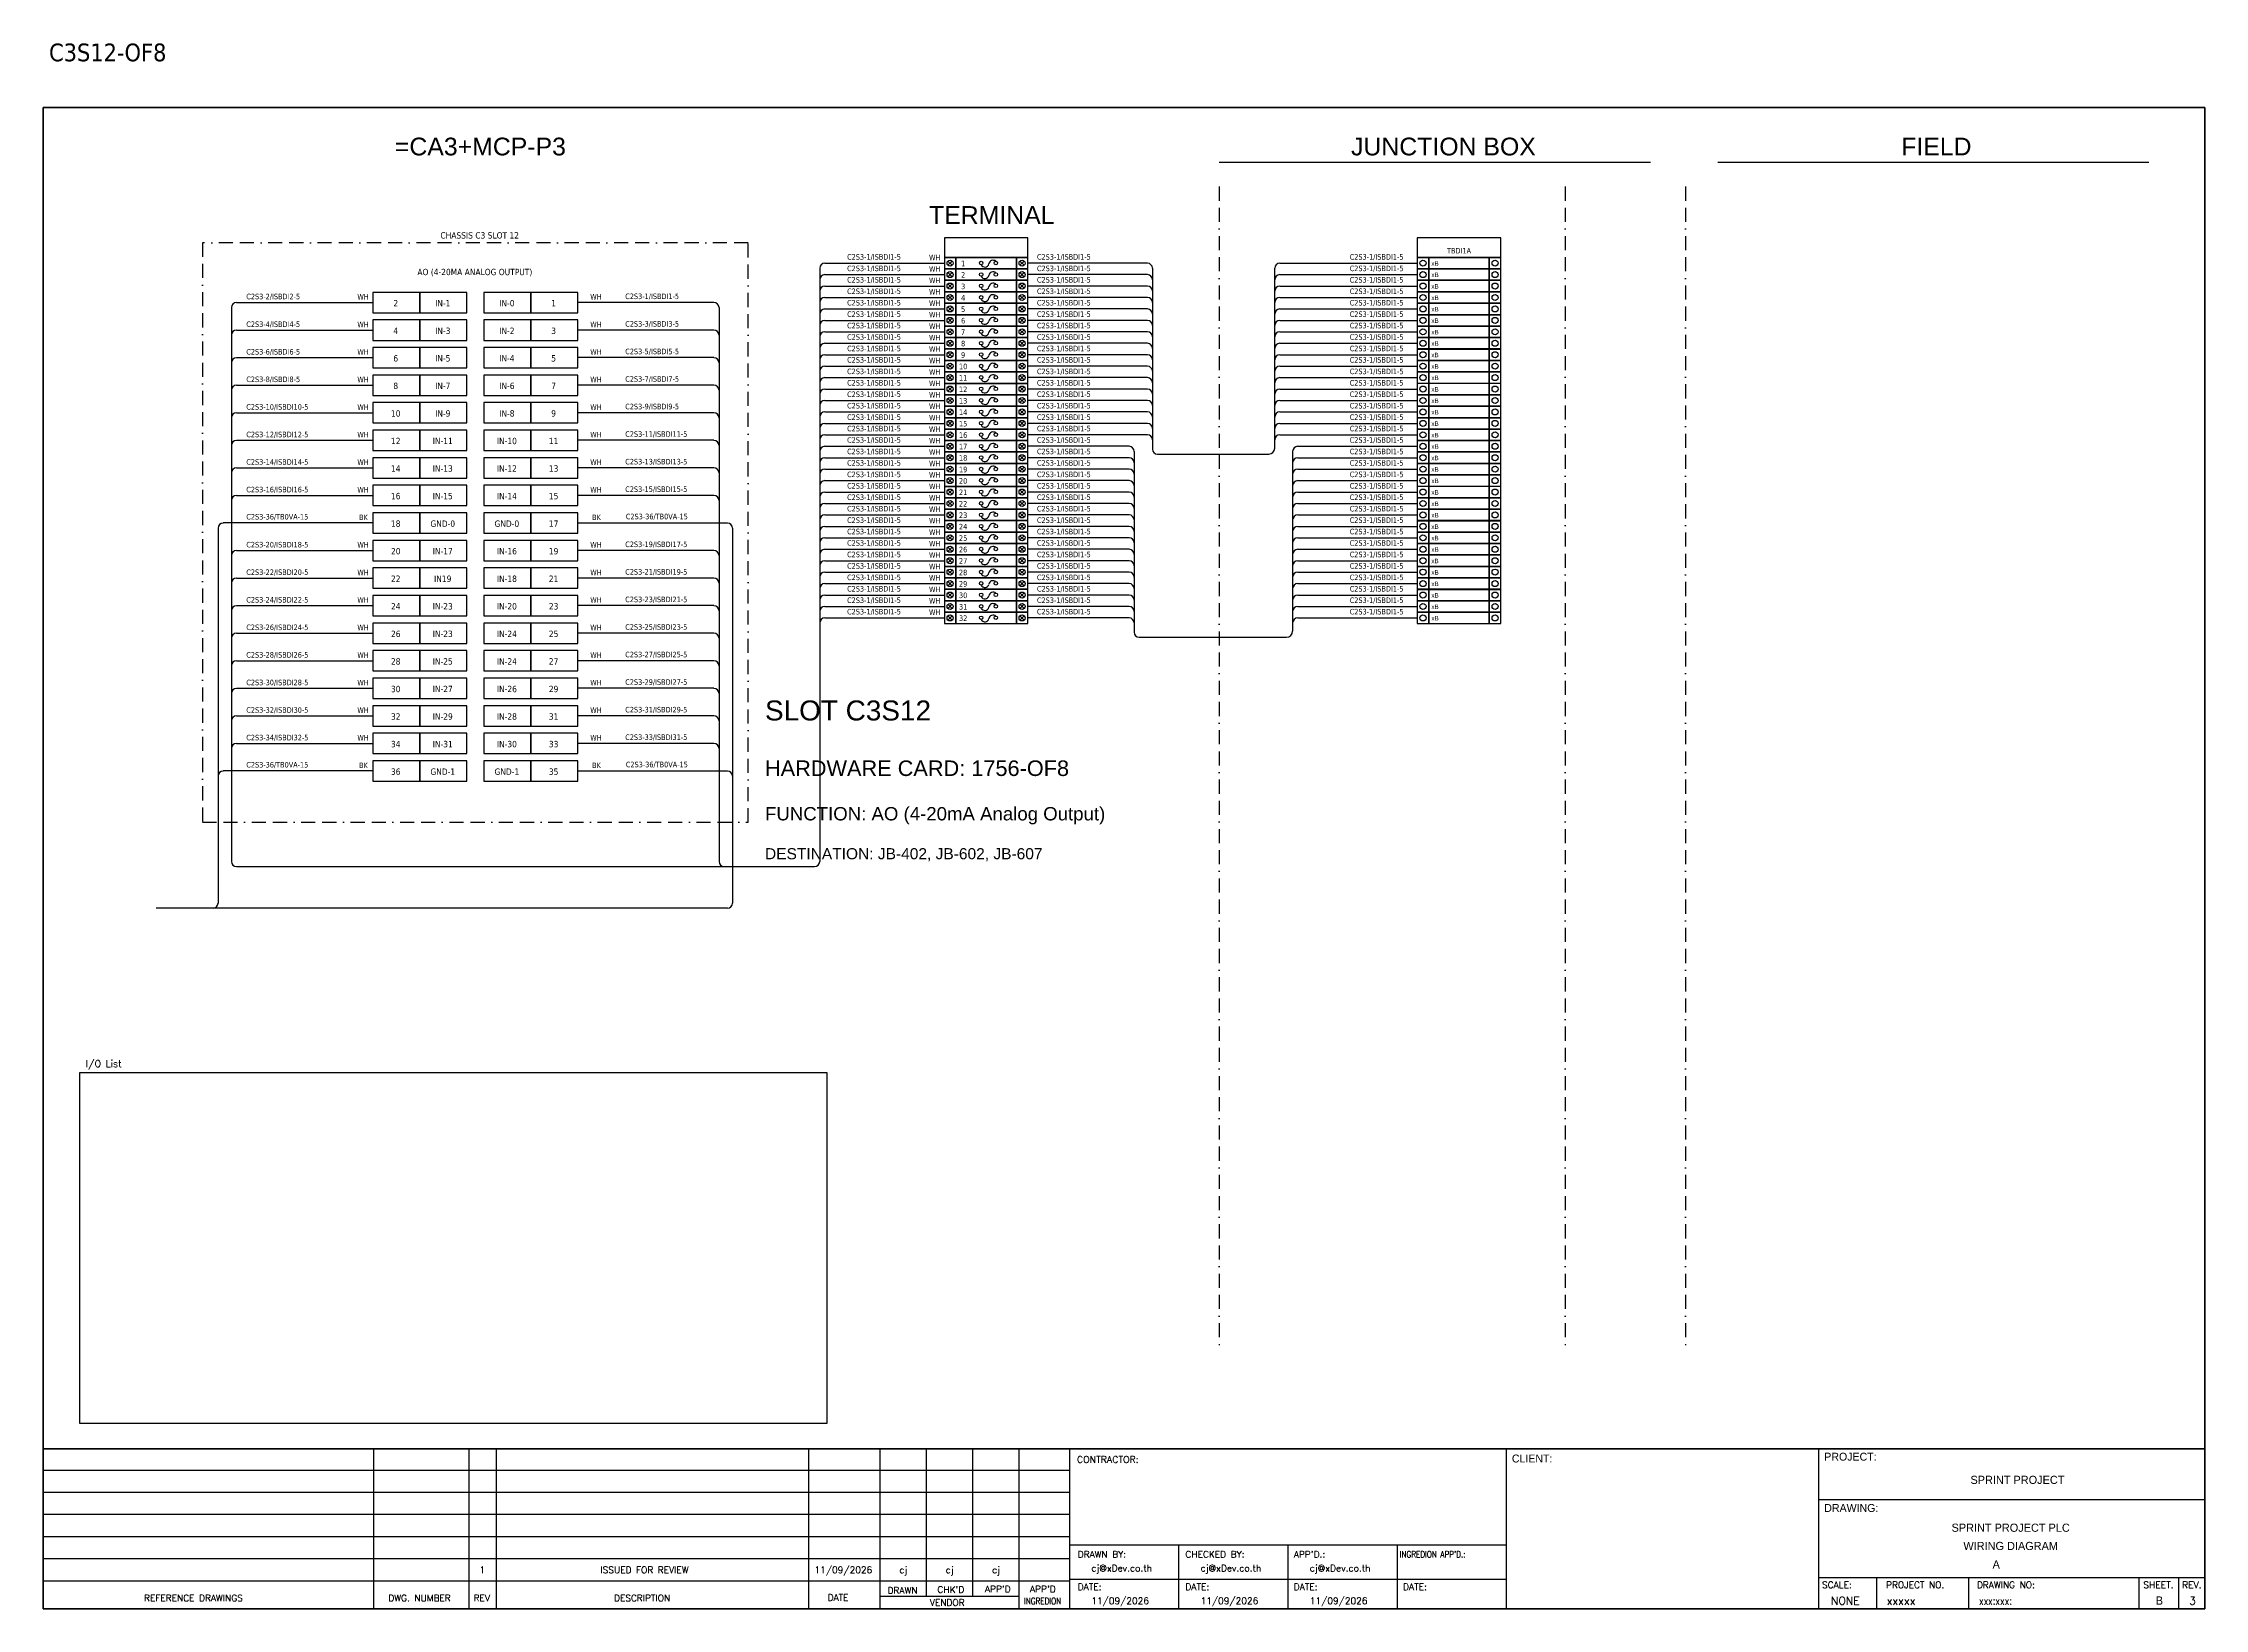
# Model space of a CAD drawing. Header units: millimetres. Extents: x 0 to 3893, y 0 to 2820.
import ezdxf
from ezdxf.enums import TextEntityAlignment as Align

# ---------------------------------------------------------------- set-up
doc = ezdxf.new("R2010")
doc.units = ezdxf.units.MM
doc.linetypes.add('BORDERX2', pattern=[88.9, 25.4, -12.7, 25.4, -12.7, 0, -12.7])
for name, color, linetype in [('GT_1', 9, 'Continuous'), ('HELPPOINT', 7, 'Continuous'), ('MEMBER', 7, 'Continuous'), ('x01001-FrameArea', 2, 'BORDERX2')]:
    doc.layers.add(name, color=color, linetype=linetype)
for name, color, linetype, lineweight in [('IE-EQUIP', 253, 'Continuous', 25), ('IE-WIRE', 7, 'Continuous', 25), ('power', 7, 'Continuous', 25)]:
    doc.layers.add(name, color=color, linetype=linetype, lineweight=lineweight)
doc.styles.add('HTX11', font='O8111901')
doc.styles.add('ROMANS', font='romans.shx', dxfattribs={"width": 0.85, "height": 25})
doc.styles.get("Standard").update_dxf_attribs({"font": 'arial.ttf'})
doc.styles.add('Tahoma', font='')
doc.styles.get('Tahoma').set_extended_font_data('Tahoma')

# ---------------------------------------------------------------- blocks, each defined once
blk = doc.blocks.new('xTermSingleLayer1110')
at = {"color": 7, "ltscale": 25.4}
for points in [[(0, -537), (537, -537), (537, 0), (0, 0)], [(537, -537), (3378, -537), (3378, 0), (537, 0)], [(3378, -537), (3915, -537), (3915, 0), (3378, 0)]]:
    blk.add_lwpolyline(points, close=True, dxfattribs=at)
for centre in [(268, -268), (3647, -268)]:
    blk.add_circle(centre, 141, dxfattribs=at)
blk.add_attdef('TERMINAL_B', (661, -387), '', height=212)

msp = doc.modelspace()

# ---------------------------------------------------------------- linework, layer by layer
for p, q in [((2118.2, 2605.7), (2894.9, 2605.7)), ((3015.9, 2605.7), (3792.7, 2605.7))]:
    msp.add_line(p, q)
at = {"color": 1, "ltscale": 25.4}
for p, q in [((1637.1, 2427.5), (1629.5, 2419.8)), ((1629.5, 2427.5), (1637.1, 2419.8)), ((1759.2, 2427.5), (1766.8, 2419.8)), ((1766.8, 2427.5), (1759.2, 2419.8)), ((1637.1, 2406.9), (1629.5, 2399.2)), ((1629.5, 2406.9), (1637.1, 2399.2)), ((1637.1, 2386.3), (1629.5, 2378.6)), ((1629.5, 2386.3), (1637.1, 2378.6)), ((1759.2, 2406.9), (1766.8, 2399.2)), ((1766.8, 2406.9), (1759.2, 2399.2)), ((1759.2, 2386.3), (1766.8, 2378.6)), ((1766.8, 2386.3), (1759.2, 2378.6)), ((1637.1, 2365.7), (1629.5, 2358)), ((1629.5, 2365.7), (1637.1, 2358)), ((1637.1, 2345.1), (1629.5, 2337.4)), ((1629.5, 2345.1), (1637.1, 2337.4)), ((1759.2, 2365.7), (1766.8, 2358)), ((1766.8, 2365.7), (1759.2, 2358)), ((1759.2, 2345.1), (1766.8, 2337.4)), ((1766.8, 2345.1), (1759.2, 2337.4)), ((1637.1, 2324.4), (1629.5, 2316.8)), ((1629.5, 2324.4), (1637.1, 2316.8)), ((1637.1, 2303.8), (1629.5, 2296.2)), ((1629.5, 2303.8), (1637.1, 2296.2)), ((1759.2, 2324.4), (1766.8, 2316.8)), ((1766.8, 2324.4), (1759.2, 2316.8)), ((1759.2, 2303.8), (1766.8, 2296.2)), ((1766.8, 2303.8), (1759.2, 2296.2)), ((1637.1, 2283.2), (1629.5, 2275.6)), ((1629.5, 2283.2), (1637.1, 2275.6)), ((1637.1, 2262.6), (1629.5, 2254.9)), ((1629.5, 2262.6), (1637.1, 2254.9)), ((1759.2, 2283.2), (1766.8, 2275.6)), ((1766.8, 2283.2), (1759.2, 2275.6)), ((1759.2, 2262.6), (1766.8, 2254.9)), ((1766.8, 2262.6), (1759.2, 2254.9)), ((1637.1, 2242), (1629.5, 2234.3)), ((1629.5, 2242), (1637.1, 2234.3)), ((1637.1, 2221.4), (1629.5, 2213.7)), ((1629.5, 2221.4), (1637.1, 2213.7)), ((1759.2, 2242), (1766.8, 2234.3)), ((1766.8, 2242), (1759.2, 2234.3)), ((1759.2, 2221.4), (1766.8, 2213.7)), ((1766.8, 2221.4), (1759.2, 2213.7)), ((1637.1, 2200.8), (1629.5, 2193.1)), ((1629.5, 2200.8), (1637.1, 2193.1)), ((1759.2, 2200.8), (1766.8, 2193.1)), ((1766.8, 2200.8), (1759.2, 2193.1)), ((1637.1, 2180.2), (1629.5, 2172.5)), ((1629.5, 2180.2), (1637.1, 2172.5)), ((1637.1, 2159.6), (1629.5, 2151.9)), ((1629.5, 2159.6), (1637.1, 2151.9)), ((1759.2, 2180.2), (1766.8, 2172.5)), ((1766.8, 2180.2), (1759.2, 2172.5)), ((1759.2, 2159.6), (1766.8, 2151.9)), ((1766.8, 2159.6), (1759.2, 2151.9)), ((1637.1, 2138.9), (1629.5, 2131.3)), ((1629.5, 2138.9), (1637.1, 2131.3)), ((1637.1, 2118.3), (1629.5, 2110.7)), ((1629.5, 2118.3), (1637.1, 2110.7)), ((1759.2, 2138.9), (1766.8, 2131.3)), ((1766.8, 2138.9), (1759.2, 2131.3)), ((1759.2, 2118.3), (1766.8, 2110.7)), ((1766.8, 2118.3), (1759.2, 2110.7)), ((1637.1, 2097.7), (1629.5, 2090)), ((1629.5, 2097.7), (1637.1, 2090)), ((1637.1, 2077.1), (1629.5, 2069.4)), ((1629.5, 2077.1), (1637.1, 2069.4)), ((1759.2, 2097.7), (1766.8, 2090)), ((1766.8, 2097.7), (1759.2, 2090)), ((1759.2, 2077.1), (1766.8, 2069.4)), ((1766.8, 2077.1), (1759.2, 2069.4)), ((1637.1, 2056.5), (1629.5, 2048.8)), ((1629.5, 2056.5), (1637.1, 2048.8)), ((1637.1, 2035.9), (1629.5, 2028.2)), ((1629.5, 2035.9), (1637.1, 2028.2)), ((1759.2, 2056.5), (1766.8, 2048.8)), ((1766.8, 2056.5), (1759.2, 2048.8)), ((1759.2, 2035.9), (1766.8, 2028.2)), ((1766.8, 2035.9), (1759.2, 2028.2)), ((1637.1, 2015.3), (1629.5, 2007.6)), ((1629.5, 2015.3), (1637.1, 2007.6)), ((1637.1, 1994.7), (1629.5, 1987)), ((1629.5, 1994.7), (1637.1, 1987)), ((1759.2, 2015.3), (1766.8, 2007.6)), ((1766.8, 2015.3), (1759.2, 2007.6)), ((1759.2, 1994.7), (1766.8, 1987)), ((1766.8, 1994.7), (1759.2, 1987)), ((1637.1, 1974), (1629.5, 1966.4)), ((1629.5, 1974), (1637.1, 1966.4)), ((1637.1, 1953.4), (1629.5, 1945.8)), ((1629.5, 1953.4), (1637.1, 1945.8)), ((1759.2, 1974), (1766.8, 1966.4)), ((1766.8, 1974), (1759.2, 1966.4)), ((1759.2, 1953.4), (1766.8, 1945.8)), ((1766.8, 1953.4), (1759.2, 1945.8)), ((1637.1, 1932.8), (1629.5, 1925.2)), ((1629.5, 1932.8), (1637.1, 1925.2)), ((1637.1, 1912.2), (1629.5, 1904.5)), ((1629.5, 1912.2), (1637.1, 1904.5)), ((1759.2, 1932.8), (1766.8, 1925.2)), ((1766.8, 1932.8), (1759.2, 1925.2)), ((1759.2, 1912.2), (1766.8, 1904.5)), ((1766.8, 1912.2), (1759.2, 1904.5)), ((1637.1, 1891.6), (1629.5, 1883.9)), ((1629.5, 1891.6), (1637.1, 1883.9)), ((1637.1, 1871), (1629.5, 1863.3)), ((1629.5, 1871), (1637.1, 1863.3)), ((1759.2, 1891.6), (1766.8, 1883.9)), ((1766.8, 1891.6), (1759.2, 1883.9)), ((1759.2, 1871), (1766.8, 1863.3)), ((1766.8, 1871), (1759.2, 1863.3)), ((1637.1, 1850.4), (1629.5, 1842.7)), ((1629.5, 1850.4), (1637.1, 1842.7)), ((1759.2, 1850.4), (1766.8, 1842.7)), ((1766.8, 1850.4), (1759.2, 1842.7)), ((1637.1, 1829.8), (1629.5, 1822.1)), ((1629.5, 1829.8), (1637.1, 1822.1)), ((1637.1, 1809.2), (1629.5, 1801.5)), ((1629.5, 1809.2), (1637.1, 1801.5)), ((1759.2, 1829.8), (1766.8, 1822.1)), ((1766.8, 1829.8), (1759.2, 1822.1)), ((1759.2, 1809.2), (1766.8, 1801.5)), ((1766.8, 1809.2), (1759.2, 1801.5)), ((1637.1, 1788.5), (1629.5, 1780.9)), ((1629.5, 1788.5), (1637.1, 1780.9)), ((1759.2, 1788.5), (1766.8, 1780.9)), ((1766.8, 1788.5), (1759.2, 1780.9))]:
    msp.add_line(p, q, dxfattribs=at)
at = {"color": 4}
for p, q in [((3302.2, 56.1), (3302.2, 0)), ((3467.5, 56.1), (3467.5, 0))]:
    msp.add_line(p, q, dxfattribs=at)
at = {"color": 4, "ltscale": 0.5}
for p, q in [((3774.6, 56.1), (3774.6, 0)), ((3774.6, 56.1), (3774.6, 0)), ((3845.7, 56.1), (3845.7, 0)), ((3845.7, 56.1), (3845.7, 0))]:
    msp.add_line(p, q, dxfattribs=at)
at = {"color": 4, "ltscale": 25.4}
for points in [[(1623, 2434), (1773.3, 2434), (1773.3, 2469.2), (1623, 2469.2)], [(2474.8, 2434), (2625.1, 2434), (2625.1, 2469.2), (2474.8, 2469.2)]]:
    msp.add_lwpolyline(points, close=True, dxfattribs=at)
at = {"color": 1, "ltscale": 25.4}
for points in [[(1623, 2413.4), (1643.6, 2413.4), (1643.6, 2434), (1623, 2434)], [(1643.6, 2413.4), (1752.7, 2413.4), (1752.7, 2434), (1643.6, 2434)], [(1752.7, 2413.4), (1773.3, 2413.4), (1773.3, 2434), (1752.7, 2434)], [(1623, 2392.8), (1643.6, 2392.8), (1643.6, 2413.4), (1623, 2413.4)], [(1623, 2372.1), (1643.6, 2372.1), (1643.6, 2392.8), (1623, 2392.8)], [(1643.6, 2392.8), (1752.7, 2392.8), (1752.7, 2413.4), (1643.6, 2413.4)], [(1643.6, 2372.1), (1752.7, 2372.1), (1752.7, 2392.8), (1643.6, 2392.8)], [(1752.7, 2392.8), (1773.3, 2392.8), (1773.3, 2413.4), (1752.7, 2413.4)], [(1752.7, 2372.1), (1773.3, 2372.1), (1773.3, 2392.8), (1752.7, 2392.8)], [(1623, 2351.5), (1643.6, 2351.5), (1643.6, 2372.1), (1623, 2372.1)], [(1623, 2330.9), (1643.6, 2330.9), (1643.6, 2351.5), (1623, 2351.5)], [(1643.6, 2351.5), (1752.7, 2351.5), (1752.7, 2372.1), (1643.6, 2372.1)], [(1643.6, 2330.9), (1752.7, 2330.9), (1752.7, 2351.5), (1643.6, 2351.5)], [(1752.7, 2351.5), (1773.3, 2351.5), (1773.3, 2372.1), (1752.7, 2372.1)], [(1752.7, 2330.9), (1773.3, 2330.9), (1773.3, 2351.5), (1752.7, 2351.5)], [(1623, 2310.3), (1643.6, 2310.3), (1643.6, 2330.9), (1623, 2330.9)], [(1623, 2289.7), (1643.6, 2289.7), (1643.6, 2310.3), (1623, 2310.3)], [(1643.6, 2310.3), (1752.7, 2310.3), (1752.7, 2330.9), (1643.6, 2330.9)], [(1643.6, 2289.7), (1752.7, 2289.7), (1752.7, 2310.3), (1643.6, 2310.3)], [(1752.7, 2310.3), (1773.3, 2310.3), (1773.3, 2330.9), (1752.7, 2330.9)], [(1752.7, 2289.7), (1773.3, 2289.7), (1773.3, 2310.3), (1752.7, 2310.3)], [(1623, 2269.1), (1643.6, 2269.1), (1643.6, 2289.7), (1623, 2289.7)], [(1623, 2248.5), (1643.6, 2248.5), (1643.6, 2269.1), (1623, 2269.1)], [(1643.6, 2269.1), (1752.7, 2269.1), (1752.7, 2289.7), (1643.6, 2289.7)], [(1643.6, 2248.5), (1752.7, 2248.5), (1752.7, 2269.1), (1643.6, 2269.1)], [(1752.7, 2269.1), (1773.3, 2269.1), (1773.3, 2289.7), (1752.7, 2289.7)], [(1752.7, 2248.5), (1773.3, 2248.5), (1773.3, 2269.1), (1752.7, 2269.1)], [(1623, 2227.9), (1643.6, 2227.9), (1643.6, 2248.5), (1623, 2248.5)], [(1623, 2207.2), (1643.6, 2207.2), (1643.6, 2227.9), (1623, 2227.9)], [(1643.6, 2227.9), (1752.7, 2227.9), (1752.7, 2248.5), (1643.6, 2248.5)], [(1643.6, 2207.2), (1752.7, 2207.2), (1752.7, 2227.9), (1643.6, 2227.9)], [(1752.7, 2227.9), (1773.3, 2227.9), (1773.3, 2248.5), (1752.7, 2248.5)], [(1752.7, 2207.2), (1773.3, 2207.2), (1773.3, 2227.9), (1752.7, 2227.9)], [(1623, 2186.6), (1643.6, 2186.6), (1643.6, 2207.2), (1623, 2207.2)], [(1623, 2166), (1643.6, 2166), (1643.6, 2186.6), (1623, 2186.6)], [(1643.6, 2186.6), (1752.7, 2186.6), (1752.7, 2207.2), (1643.6, 2207.2)], [(1643.6, 2166), (1752.7, 2166), (1752.7, 2186.6), (1643.6, 2186.6)], [(1752.7, 2186.6), (1773.3, 2186.6), (1773.3, 2207.2), (1752.7, 2207.2)], [(1752.7, 2166), (1773.3, 2166), (1773.3, 2186.6), (1752.7, 2186.6)], [(1623, 2145.4), (1643.6, 2145.4), (1643.6, 2166), (1623, 2166)], [(1623, 2124.8), (1643.6, 2124.8), (1643.6, 2145.4), (1623, 2145.4)], [(1643.6, 2145.4), (1752.7, 2145.4), (1752.7, 2166), (1643.6, 2166)], [(1643.6, 2124.8), (1752.7, 2124.8), (1752.7, 2145.4), (1643.6, 2145.4)], [(1752.7, 2145.4), (1773.3, 2145.4), (1773.3, 2166), (1752.7, 2166)], [(1752.7, 2124.8), (1773.3, 2124.8), (1773.3, 2145.4), (1752.7, 2145.4)], [(1623, 2104.2), (1643.6, 2104.2), (1643.6, 2124.8), (1623, 2124.8)], [(1623, 2083.6), (1643.6, 2083.6), (1643.6, 2104.2), (1623, 2104.2)], [(1643.6, 2104.2), (1752.7, 2104.2), (1752.7, 2124.8), (1643.6, 2124.8)], [(1643.6, 2083.6), (1752.7, 2083.6), (1752.7, 2104.2), (1643.6, 2104.2)], [(1752.7, 2104.2), (1773.3, 2104.2), (1773.3, 2124.8), (1752.7, 2124.8)], [(1752.7, 2083.6), (1773.3, 2083.6), (1773.3, 2104.2), (1752.7, 2104.2)], [(1623, 2063), (1643.6, 2063), (1643.6, 2083.6), (1623, 2083.6)], [(1643.6, 2063), (1752.7, 2063), (1752.7, 2083.6), (1643.6, 2083.6)], [(1752.7, 2063), (1773.3, 2063), (1773.3, 2083.6), (1752.7, 2083.6)], [(1623, 2042.4), (1643.6, 2042.4), (1643.6, 2063), (1623, 2063)], [(1623, 2021.7), (1643.6, 2021.7), (1643.6, 2042.4), (1623, 2042.4)], [(1643.6, 2042.4), (1752.7, 2042.4), (1752.7, 2063), (1643.6, 2063)], [(1643.6, 2021.7), (1752.7, 2021.7), (1752.7, 2042.4), (1643.6, 2042.4)], [(1752.7, 2042.4), (1773.3, 2042.4), (1773.3, 2063), (1752.7, 2063)], [(1752.7, 2021.7), (1773.3, 2021.7), (1773.3, 2042.4), (1752.7, 2042.4)], [(1623, 2001.1), (1643.6, 2001.1), (1643.6, 2021.7), (1623, 2021.7)], [(1623, 1980.5), (1643.6, 1980.5), (1643.6, 2001.1), (1623, 2001.1)], [(1643.6, 2001.1), (1752.7, 2001.1), (1752.7, 2021.7), (1643.6, 2021.7)], [(1643.6, 1980.5), (1752.7, 1980.5), (1752.7, 2001.1), (1643.6, 2001.1)], [(1752.7, 2001.1), (1773.3, 2001.1), (1773.3, 2021.7), (1752.7, 2021.7)], [(1752.7, 1980.5), (1773.3, 1980.5), (1773.3, 2001.1), (1752.7, 2001.1)], [(1623, 1959.9), (1643.6, 1959.9), (1643.6, 1980.5), (1623, 1980.5)], [(1623, 1939.3), (1643.6, 1939.3), (1643.6, 1959.9), (1623, 1959.9)], [(1643.6, 1959.9), (1752.7, 1959.9), (1752.7, 1980.5), (1643.6, 1980.5)], [(1643.6, 1939.3), (1752.7, 1939.3), (1752.7, 1959.9), (1643.6, 1959.9)], [(1752.7, 1959.9), (1773.3, 1959.9), (1773.3, 1980.5), (1752.7, 1980.5)], [(1752.7, 1939.3), (1773.3, 1939.3), (1773.3, 1959.9), (1752.7, 1959.9)], [(1623, 1918.7), (1643.6, 1918.7), (1643.6, 1939.3), (1623, 1939.3)], [(1623, 1898.1), (1643.6, 1898.1), (1643.6, 1918.7), (1623, 1918.7)], [(1643.6, 1918.7), (1752.7, 1918.7), (1752.7, 1939.3), (1643.6, 1939.3)], [(1643.6, 1898.1), (1752.7, 1898.1), (1752.7, 1918.7), (1643.6, 1918.7)], [(1752.7, 1918.7), (1773.3, 1918.7), (1773.3, 1939.3), (1752.7, 1939.3)], [(1752.7, 1898.1), (1773.3, 1898.1), (1773.3, 1918.7), (1752.7, 1918.7)], [(1623, 1877.5), (1643.6, 1877.5), (1643.6, 1898.1), (1623, 1898.1)], [(1623, 1856.8), (1643.6, 1856.8), (1643.6, 1877.5), (1623, 1877.5)], [(1643.6, 1877.5), (1752.7, 1877.5), (1752.7, 1898.1), (1643.6, 1898.1)], [(1643.6, 1856.8), (1752.7, 1856.8), (1752.7, 1877.5), (1643.6, 1877.5)], [(1752.7, 1877.5), (1773.3, 1877.5), (1773.3, 1898.1), (1752.7, 1898.1)], [(1752.7, 1856.8), (1773.3, 1856.8), (1773.3, 1877.5), (1752.7, 1877.5)], [(1623, 1836.2), (1643.6, 1836.2), (1643.6, 1856.8), (1623, 1856.8)], [(1623, 1815.6), (1643.6, 1815.6), (1643.6, 1836.2), (1623, 1836.2)], [(1643.6, 1836.2), (1752.7, 1836.2), (1752.7, 1856.8), (1643.6, 1856.8)], [(1643.6, 1815.6), (1752.7, 1815.6), (1752.7, 1836.2), (1643.6, 1836.2)], [(1752.7, 1836.2), (1773.3, 1836.2), (1773.3, 1856.8), (1752.7, 1856.8)], [(1752.7, 1815.6), (1773.3, 1815.6), (1773.3, 1836.2), (1752.7, 1836.2)], [(1623, 1795), (1643.6, 1795), (1643.6, 1815.6), (1623, 1815.6)], [(1623, 1774.4), (1643.6, 1774.4), (1643.6, 1795), (1623, 1795)], [(1643.6, 1795), (1752.7, 1795), (1752.7, 1815.6), (1643.6, 1815.6)], [(1643.6, 1774.4), (1752.7, 1774.4), (1752.7, 1795), (1643.6, 1795)], [(1752.7, 1795), (1773.3, 1795), (1773.3, 1815.6), (1752.7, 1815.6)], [(1752.7, 1774.4), (1773.3, 1774.4), (1773.3, 1795), (1752.7, 1795)]]:
    msp.add_lwpolyline(points, close=True, dxfattribs=at)
msp.add_lwpolyline([(65.6, 965.9), (1411.4, 965.9), (1411.4, 333.8), (65.6, 333.8)], close=True)
for centre in [(1633.3, 2423.7), (1763, 2423.7), (1633.3, 2403.1), (1633.3, 2382.4), (1763, 2403.1), (1763, 2382.4), (1633.3, 2361.8), (1633.3, 2341.2), (1763, 2361.8), (1763, 2341.2), (1633.3, 2320.6), (1633.3, 2300), (1763, 2320.6), (1763, 2300), (1633.3, 2279.4), (1633.3, 2258.8), (1763, 2279.4), (1763, 2258.8), (1633.3, 2238.2), (1633.3, 2217.6), (1763, 2238.2), (1763, 2217.6), (1633.3, 2196.9), (1633.3, 2176.3), (1763, 2196.9), (1763, 2176.3), (1633.3, 2155.7), (1763, 2155.7), (1633.3, 2135.1), (1633.3, 2114.5), (1763, 2135.1), (1763, 2114.5), (1633.3, 2093.9), (1633.3, 2073.3), (1763, 2093.9), (1763, 2073.3), (1633.3, 2052.7), (1633.3, 2032), (1763, 2052.7), (1763, 2032), (1633.3, 2011.4), (1633.3, 1990.8), (1763, 2011.4), (1763, 1990.8), (1633.3, 1970.2), (1633.3, 1949.6), (1763, 1970.2), (1763, 1949.6), (1633.3, 1929), (1633.3, 1908.4), (1763, 1929), (1763, 1908.4), (1633.3, 1887.8), (1633.3, 1867.2), (1763, 1887.8), (1763, 1867.2), (1633.3, 1846.5), (1633.3, 1825.9), (1763, 1846.5), (1763, 1825.9), (1633.3, 1805.3), (1763, 1805.3), (1633.3, 1784.7), (1763, 1784.7)]:
    msp.add_circle(centre, 5.42, dxfattribs=at)
at = {"layer": 'GT_1', "color": 4}
for p, q in [((595.3, 0), (595.3, 288.1)), ((767.2, 0), (767.2, 288.1)), ((816.3, 0), (816.3, 288.1)), ((1379, 0), (1379, 288.1)), ((1507.3, 0), (1507.3, 288.1)), ((1590.9, 21.8), (1590.9, 288.1)), ((1674.4, 21.8), (1674.4, 288.2)), ((1757.7, 0), (1757.7, 288.1)), ((1848.7, 0), (1848.7, 288.1)), ((2635.7, 0), (2635.7, 288.1)), ((3198, 0), (3198, 288.1)), ((3198, 0), (3198, 288.1)), ((3198, 0), (3198, 288.1)), ((1848.7, 249.3), (-0.1, 249.3)), ((1848.7, 209.5), (-0.1, 209.5)), ((1848.7, 169.6), (-0.1, 169.6)), ((1848.7, 129.6), (-0.1, 129.6)), ((1848.7, 89.7), (-0.1, 89.7)), ((2635.7, 114.3), (1848.7, 114.3)), ((2045.5, 0), (2045.5, 114.3)), ((2242.2, 0), (2242.2, 114.3)), ((2439, 0), (2439, 114.3)), ((1848.6, 49.8), (-0.1, 49.8)), ((2635.7, 52.9), (1848.7, 52.9)), ((3198, 56.1), (3893.2, 56.1)), ((1757.7, 21.8), (1507.3, 21.8))]:
    msp.add_line(p, q, dxfattribs=at)
at = {"layer": 'HELPPOINT', "color": 4, "lineweight": 35}
for p, q in [((-0.1, 0), (-0.1, 2704.2)), ((-0.1, 2704.2), (3893.2, 2704.2)), ((-0.1, 0), (-0.1, 2704.2)), ((-0.1, 2704.2), (3893.2, 2704.2)), ((3893.2, 2704.2), (3893.2, 0)), ((3893.2, 2704.2), (3893.2, 0)), ((3893.2, 0), (-0.1, 0)), ((3893.2, 0), (-0.1, 0))]:
    msp.add_line(p, q, dxfattribs=at)
at = {"layer": 'HELPPOINT', "color": 4}
for p, q in [((3198, 196.6), (3893.2, 196.6)), ((3198, 196.6), (3893.2, 196.6)), ((3198, 56.1), (3893.2, 56.1))]:
    msp.add_line(p, q, dxfattribs=at)
at = {"layer": 'IE-EQUIP', "linetype": 'Continuous', "ltscale": 25.4}
for points in [[(593.3, 2334.4), (678, 2334.4), (678, 2371.1), (593.3, 2371.1)], [(678, 2334.4), (762.6, 2334.4), (762.6, 2371.1), (678, 2371.1)], [(793.5, 2334.4), (878.1, 2334.4), (878.1, 2371.1), (793.5, 2371.1)], [(878.1, 2334.4), (962.8, 2334.4), (962.8, 2371.1), (878.1, 2371.1)], [(593.3, 2284.7), (678, 2284.7), (678, 2321.4), (593.3, 2321.4)], [(678, 2284.7), (762.6, 2284.7), (762.6, 2321.4), (678, 2321.4)], [(793.5, 2284.7), (878.1, 2284.7), (878.1, 2321.4), (793.5, 2321.4)], [(878.1, 2284.7), (962.8, 2284.7), (962.8, 2321.4), (878.1, 2321.4)], [(593.3, 2235.1), (678, 2235.1), (678, 2271.8), (593.3, 2271.8)], [(678, 2235.1), (762.6, 2235.1), (762.6, 2271.8), (678, 2271.8)], [(793.5, 2235.1), (878.1, 2235.1), (878.1, 2271.8), (793.5, 2271.8)], [(878.1, 2235.1), (962.8, 2235.1), (962.8, 2271.8), (878.1, 2271.8)], [(593.3, 2185.5), (678, 2185.5), (678, 2222.2), (593.3, 2222.2)], [(678, 2185.5), (762.6, 2185.5), (762.6, 2222.2), (678, 2222.2)], [(793.5, 2185.5), (878.1, 2185.5), (878.1, 2222.2), (793.5, 2222.2)], [(878.1, 2185.5), (962.8, 2185.5), (962.8, 2222.2), (878.1, 2222.2)], [(593.3, 2135.8), (678, 2135.8), (678, 2172.5), (593.3, 2172.5)], [(678, 2135.8), (762.6, 2135.8), (762.6, 2172.5), (678, 2172.5)], [(793.5, 2135.8), (878.1, 2135.8), (878.1, 2172.5), (793.5, 2172.5)], [(878.1, 2135.8), (962.8, 2135.8), (962.8, 2172.5), (878.1, 2172.5)], [(593.3, 2086.2), (678, 2086.2), (678, 2122.9), (593.3, 2122.9)], [(678, 2086.2), (762.6, 2086.2), (762.6, 2122.9), (678, 2122.9)], [(793.5, 2086.2), (878.1, 2086.2), (878.1, 2122.9), (793.5, 2122.9)], [(878.1, 2086.2), (962.8, 2086.2), (962.8, 2122.9), (878.1, 2122.9)], [(593.3, 2036.6), (678, 2036.6), (678, 2073.3), (593.3, 2073.3)], [(678, 2036.6), (762.6, 2036.6), (762.6, 2073.3), (678, 2073.3)], [(793.5, 2036.6), (878.1, 2036.6), (878.1, 2073.3), (793.5, 2073.3)], [(878.1, 2036.6), (962.8, 2036.6), (962.8, 2073.3), (878.1, 2073.3)], [(593.3, 1986.9), (678, 1986.9), (678, 2023.6), (593.3, 2023.6)], [(678, 1986.9), (762.6, 1986.9), (762.6, 2023.6), (678, 2023.6)], [(793.5, 1986.9), (878.1, 1986.9), (878.1, 2023.6), (793.5, 2023.6)], [(878.1, 1986.9), (962.8, 1986.9), (962.8, 2023.6), (878.1, 2023.6)], [(593.3, 1937.3), (678, 1937.3), (678, 1974), (593.3, 1974)], [(678, 1937.3), (762.6, 1937.3), (762.6, 1974), (678, 1974)], [(793.5, 1937.3), (878.1, 1937.3), (878.1, 1974), (793.5, 1974)], [(878.1, 1937.3), (962.8, 1937.3), (962.8, 1974), (878.1, 1974)], [(593.3, 1887.7), (678, 1887.7), (678, 1924.4), (593.3, 1924.4)], [(678, 1887.7), (762.6, 1887.7), (762.6, 1924.4), (678, 1924.4)], [(793.5, 1887.7), (878.1, 1887.7), (878.1, 1924.4), (793.5, 1924.4)], [(878.1, 1887.7), (962.8, 1887.7), (962.8, 1924.4), (878.1, 1924.4)], [(593.3, 1838), (678, 1838), (678, 1874.7), (593.3, 1874.7)], [(678, 1838), (762.6, 1838), (762.6, 1874.7), (678, 1874.7)], [(793.5, 1838), (878.1, 1838), (878.1, 1874.7), (793.5, 1874.7)], [(878.1, 1838), (962.8, 1838), (962.8, 1874.7), (878.1, 1874.7)], [(593.3, 1788.4), (678, 1788.4), (678, 1825.1), (593.3, 1825.1)], [(678, 1788.4), (762.6, 1788.4), (762.6, 1825.1), (678, 1825.1)], [(793.5, 1788.4), (878.1, 1788.4), (878.1, 1825.1), (793.5, 1825.1)], [(878.1, 1788.4), (962.8, 1788.4), (962.8, 1825.1), (878.1, 1825.1)], [(593.3, 1738.8), (678, 1738.8), (678, 1775.5), (593.3, 1775.5)], [(678, 1738.8), (762.6, 1738.8), (762.6, 1775.5), (678, 1775.5)], [(793.5, 1738.8), (878.1, 1738.8), (878.1, 1775.5), (793.5, 1775.5)], [(878.1, 1738.8), (962.8, 1738.8), (962.8, 1775.5), (878.1, 1775.5)], [(593.3, 1689.1), (678, 1689.1), (678, 1725.8), (593.3, 1725.8)], [(678, 1689.1), (762.6, 1689.1), (762.6, 1725.8), (678, 1725.8)], [(793.5, 1689.1), (878.1, 1689.1), (878.1, 1725.8), (793.5, 1725.8)], [(878.1, 1689.1), (962.8, 1689.1), (962.8, 1725.8), (878.1, 1725.8)], [(593.3, 1639.5), (678, 1639.5), (678, 1676.2), (593.3, 1676.2)], [(678, 1639.5), (762.6, 1639.5), (762.6, 1676.2), (678, 1676.2)], [(793.5, 1639.5), (878.1, 1639.5), (878.1, 1676.2), (793.5, 1676.2)], [(878.1, 1639.5), (962.8, 1639.5), (962.8, 1676.2), (878.1, 1676.2)], [(593.3, 1589.9), (678, 1589.9), (678, 1626.6), (593.3, 1626.6)], [(678, 1589.9), (762.6, 1589.9), (762.6, 1626.6), (678, 1626.6)], [(793.5, 1589.9), (878.1, 1589.9), (878.1, 1626.6), (793.5, 1626.6)], [(878.1, 1589.9), (962.8, 1589.9), (962.8, 1626.6), (878.1, 1626.6)], [(593.3, 1540.3), (678, 1540.3), (678, 1577), (593.3, 1577)], [(678, 1540.3), (762.6, 1540.3), (762.6, 1577), (678, 1577)], [(793.5, 1540.3), (878.1, 1540.3), (878.1, 1577), (793.5, 1577)], [(878.1, 1540.3), (962.8, 1540.3), (962.8, 1577), (878.1, 1577)], [(593.3, 1490.6), (678, 1490.6), (678, 1527.3), (593.3, 1527.3)], [(678, 1490.6), (762.6, 1490.6), (762.6, 1527.3), (678, 1527.3)], [(793.5, 1490.6), (878.1, 1490.6), (878.1, 1527.3), (793.5, 1527.3)], [(878.1, 1490.6), (962.8, 1490.6), (962.8, 1527.3), (878.1, 1527.3)]]:
    msp.add_lwpolyline(points, close=True, dxfattribs=at)
at = {"layer": 'IE-WIRE', "color": 4, "ltscale": 25.4}
for p, q in [((1398.5, 2414.5), (1398.5, 1346.1)), ((1407.6, 2423.7), (1623, 2423.7)), ((1988.7, 2423.7), (1773.3, 2423.7)), ((1997.8, 2414.5), (1997.8, 2088.8)), ((2217.9, 2414.5), (2217.9, 2090.6)), ((2227.1, 2423.7), (2474.8, 2423.7)), ((2227.1, 2423.7), (2474.8, 2423.7)), ((1407.6, 2403.1), (1623, 2403.1)), ((1407.6, 2382.4), (1623, 2382.4)), ((1988.7, 2403.1), (1773.3, 2403.1)), ((1988.7, 2382.4), (1773.3, 2382.4)), ((2227.1, 2403.1), (2474.8, 2403.1)), ((2227.1, 2403.1), (2474.8, 2403.1)), ((2227.1, 2382.4), (2474.8, 2382.4)), ((2227.1, 2382.4), (2474.8, 2382.4)), ((338.9, 2343.6), (338.9, 1346.1)), ((348, 2352.7), (593.3, 2352.7)), ((1208, 2352.7), (962.8, 2352.7)), ((1217.2, 2343.6), (1217.2, 1346.1)), ((1407.6, 2361.8), (1623, 2361.8)), ((1407.6, 2341.2), (1623, 2341.2)), ((1988.7, 2361.8), (1773.3, 2361.8)), ((1988.7, 2341.2), (1773.3, 2341.2)), ((2227.1, 2361.8), (2474.8, 2361.8)), ((2227.1, 2361.8), (2474.8, 2361.8)), ((2227.1, 2341.2), (2474.8, 2341.2)), ((2227.1, 2341.2), (2474.8, 2341.2)), ((348, 2303.1), (593.3, 2303.1)), ((1208, 2303.1), (962.8, 2303.1)), ((1407.6, 2320.6), (1623, 2320.6)), ((1407.6, 2300), (1623, 2300)), ((1988.7, 2320.6), (1773.3, 2320.6)), ((1988.7, 2300), (1773.3, 2300)), ((2227.1, 2320.6), (2474.8, 2320.6)), ((2227.1, 2320.6), (2474.8, 2320.6)), ((2227.1, 2300), (2474.8, 2300)), ((2227.1, 2300), (2474.8, 2300)), ((1407.6, 2279.4), (1623, 2279.4)), ((1407.6, 2258.8), (1623, 2258.8)), ((1988.7, 2279.4), (1773.3, 2279.4)), ((1988.7, 2258.8), (1773.3, 2258.8)), ((2227.1, 2279.4), (2474.8, 2279.4)), ((2227.1, 2279.4), (2474.8, 2279.4)), ((2227.1, 2258.8), (2474.8, 2258.8)), ((2227.1, 2258.8), (2474.8, 2258.8)), ((348, 2253.5), (593.3, 2253.5)), ((1208, 2253.5), (962.8, 2253.5)), ((1407.6, 2238.2), (1623, 2238.2)), ((1988.7, 2238.2), (1773.3, 2238.2)), ((2227.1, 2238.2), (2474.8, 2238.2)), ((2227.1, 2238.2), (2474.8, 2238.2)), ((348, 2203.8), (593.3, 2203.8)), ((1208, 2203.8), (962.8, 2203.8)), ((1407.6, 2217.6), (1623, 2217.6)), ((1407.6, 2196.9), (1623, 2196.9)), ((1988.7, 2217.6), (1773.3, 2217.6)), ((1988.7, 2196.9), (1773.3, 2196.9)), ((2227.1, 2217.6), (2474.8, 2217.6)), ((2227.1, 2217.6), (2474.8, 2217.6)), ((2227.1, 2196.9), (2474.8, 2196.9)), ((2227.1, 2196.9), (2474.8, 2196.9)), ((348, 2154.2), (593.3, 2154.2)), ((1208, 2154.2), (962.8, 2154.2)), ((1407.6, 2176.3), (1623, 2176.3)), ((1407.6, 2155.7), (1623, 2155.7)), ((1988.7, 2176.3), (1773.3, 2176.3)), ((1988.7, 2155.7), (1773.3, 2155.7)), ((2227.1, 2176.3), (2474.8, 2176.3)), ((2227.1, 2176.3), (2474.8, 2176.3)), ((2227.1, 2155.7), (2474.8, 2155.7)), ((2227.1, 2155.7), (2474.8, 2155.7)), ((348, 2104.6), (593.3, 2104.6)), ((1208, 2104.6), (962.8, 2104.6)), ((1407.6, 2135.1), (1623, 2135.1)), ((1407.6, 2114.5), (1623, 2114.5)), ((1988.7, 2135.1), (1773.3, 2135.1)), ((1988.7, 2114.5), (1773.3, 2114.5)), ((2227.1, 2135.1), (2474.8, 2135.1)), ((2227.1, 2135.1), (2474.8, 2135.1)), ((2227.1, 2114.5), (2474.8, 2114.5)), ((2227.1, 2114.5), (2474.8, 2114.5)), ((1407.6, 2093.9), (1623, 2093.9)), ((1407.6, 2073.3), (1623, 2073.3)), ((1955.6, 2093.9), (1773.3, 2093.9)), ((1955.6, 2073.3), (1773.3, 2073.3)), ((1964.7, 2084.7), (1964.7, 1759)), ((2250.3, 2084.7), (2250.3, 1760.8)), ((2259.4, 2093.9), (2474.8, 2093.9)), ((2259.4, 2093.9), (2474.8, 2093.9)), ((2259.4, 2073.3), (2474.8, 2073.3)), ((2259.4, 2073.3), (2474.8, 2073.3)), ((348, 2054.9), (593.3, 2054.9)), ((1208, 2054.9), (962.8, 2054.9)), ((1407.6, 2052.7), (1623, 2052.7)), ((1407.6, 2032), (1623, 2032)), ((1955.6, 2052.7), (1773.3, 2052.7)), ((1955.6, 2032), (1773.3, 2032)), ((2259.4, 2052.7), (2474.8, 2052.7)), ((2259.4, 2052.7), (2474.8, 2052.7)), ((2259.4, 2032), (2474.8, 2032)), ((2259.4, 2032), (2474.8, 2032)), ((348, 2005.3), (593.3, 2005.3)), ((1208, 2005.3), (962.8, 2005.3)), ((1407.6, 2011.4), (1623, 2011.4)), ((1407.6, 1990.8), (1623, 1990.8)), ((1955.6, 2011.4), (1773.3, 2011.4)), ((1955.6, 1990.8), (1773.3, 1990.8)), ((2259.4, 2011.4), (2474.8, 2011.4)), ((2259.4, 2011.4), (2474.8, 2011.4)), ((2259.4, 1990.8), (2474.8, 1990.8)), ((2259.4, 1990.8), (2474.8, 1990.8)), ((1407.6, 1970.2), (1623, 1970.2)), ((1407.6, 1949.6), (1623, 1949.6)), ((1955.6, 1970.2), (1773.3, 1970.2)), ((1955.6, 1949.6), (1773.3, 1949.6)), ((2259.4, 1970.2), (2474.8, 1970.2)), ((2259.4, 1970.2), (2474.8, 1970.2)), ((2259.4, 1949.6), (2474.8, 1949.6)), ((2259.4, 1949.6), (2474.8, 1949.6)), ((1407.6, 1929), (1623, 1929)), ((1407.6, 1908.4), (1623, 1908.4)), ((1955.6, 1929), (1773.3, 1929)), ((1955.6, 1908.4), (1773.3, 1908.4)), ((2259.4, 1929), (2474.8, 1929)), ((2259.4, 1929), (2474.8, 1929)), ((2259.4, 1908.4), (2474.8, 1908.4)), ((2259.4, 1908.4), (2474.8, 1908.4)), ((348, 1906), (593.3, 1906)), ((1208, 1906), (962.8, 1906)), ((1407.6, 1887.8), (1623, 1887.8)), ((1955.6, 1887.8), (1773.3, 1887.8)), ((2259.4, 1887.8), (2474.8, 1887.8)), ((2259.4, 1887.8), (2474.8, 1887.8)), ((348, 1856.4), (593.3, 1856.4)), ((1208, 1856.4), (962.8, 1856.4)), ((1407.6, 1867.2), (1623, 1867.2)), ((1407.6, 1846.5), (1623, 1846.5)), ((1955.6, 1867.2), (1773.3, 1867.2)), ((1955.6, 1846.5), (1773.3, 1846.5)), ((2259.4, 1867.2), (2474.8, 1867.2)), ((2259.4, 1867.2), (2474.8, 1867.2)), ((2259.4, 1846.5), (2474.8, 1846.5)), ((2259.4, 1846.5), (2474.8, 1846.5)), ((348, 1806.8), (593.3, 1806.8)), ((1208, 1806.8), (962.8, 1806.8)), ((1407.6, 1825.9), (1623, 1825.9)), ((1407.6, 1805.3), (1623, 1805.3)), ((1955.6, 1825.9), (1773.3, 1825.9)), ((1955.6, 1805.3), (1773.3, 1805.3)), ((2259.4, 1825.9), (2474.8, 1825.9)), ((2259.4, 1825.9), (2474.8, 1825.9)), ((2259.4, 1805.3), (2474.8, 1805.3)), ((2259.4, 1805.3), (2474.8, 1805.3)), ((348, 1757.1), (593.3, 1757.1)), ((1208, 1757.1), (962.8, 1757.1)), ((1407.6, 1784.7), (1623, 1784.7)), ((1955.6, 1784.7), (1773.3, 1784.7)), ((2259.4, 1784.7), (2474.8, 1784.7)), ((2259.4, 1784.7), (2474.8, 1784.7)), ((348, 1707.5), (593.3, 1707.5)), ((1208, 1707.5), (962.8, 1707.5)), ((348, 1657.9), (593.3, 1657.9)), ((1208, 1657.9), (962.8, 1657.9)), ((348, 1608.2), (593.3, 1608.2)), ((1208, 1608.2), (962.8, 1608.2)), ((348, 1558.6), (593.3, 1558.6)), ((1208, 1558.6), (962.8, 1558.6))]:
    msp.add_line(p, q, dxfattribs=at)
at = {"layer": 'IE-WIRE', "color": 4}
for p, q in [((2006.8, 2079.8), (2207.2, 2079.8)), ((1973.7, 1750), (2239.5, 1750)), ((348, 1337), (1389.3, 1337))]:
    msp.add_line(p, q, dxfattribs=at)
at = {"layer": 'IE-WIRE', "color": 7, "ltscale": 25.4}
for p, q in [((593.3, 1955.7), (323.9, 1955.7)), ((962.8, 1955.7), (1232.2, 1955.7)), ((314.8, 1946.5), (314.8, 1270.9)), ((1241.3, 1946.5), (1241.3, 1270.9)), ((593.3, 1509), (323.9, 1509)), ((962.8, 1509), (1232.2, 1509)), ((1232.3, 1261.9), (203.3, 1261.9))]:
    msp.add_line(p, q, dxfattribs=at)
at = {"layer": 'IE-WIRE', "color": 4, "ltscale": 25.4}
for centre, radius, start, end in [((1407.6, 2414.5), 9.14, 90, 180), ((1988.7, 2414.5), 9.14, 0, 90), ((2227.1, 2414.5), 9.14, 90, 180), ((1407.6, 2393.9), 9.14, 90, 180), ((1407.6, 2373.3), 9.14, 90, 180), ((1988.7, 2393.9), 9.14, 0, 90), ((1988.7, 2373.3), 9.14, 0, 90), ((2227.1, 2393.9), 9.14, 90, 180), ((2227.1, 2373.3), 9.14, 90, 180), ((348, 2343.6), 9.17, 90, 180), ((1208, 2343.6), 9.17, 0, 90), ((1407.6, 2352.7), 9.14, 90, 180), ((1407.6, 2332.1), 9.14, 90, 180), ((1988.7, 2352.7), 9.14, 0, 90), ((1988.7, 2332.1), 9.14, 0, 90), ((2227.1, 2352.7), 9.14, 90, 180), ((2227.1, 2332.1), 9.14, 90, 180), ((348, 2293.9), 9.17, 90, 180), ((1208, 2293.9), 9.17, 0, 90), ((1407.6, 2311.5), 9.14, 90, 180), ((1407.6, 2290.9), 9.14, 90, 180), ((1988.7, 2311.5), 9.14, 0, 90), ((1988.7, 2290.9), 9.14, 0, 90), ((2227.1, 2311.5), 9.14, 90, 180), ((2227.1, 2290.9), 9.14, 90, 180), ((1407.6, 2270.2), 9.14, 90, 180), ((1407.6, 2249.6), 9.14, 90, 180), ((1988.7, 2270.2), 9.14, 0, 90), ((1988.7, 2249.6), 9.14, 0, 90), ((2227.1, 2270.2), 9.14, 90, 180), ((2227.1, 2249.6), 9.14, 90, 180), ((348, 2244.3), 9.17, 90, 180), ((1208, 2244.3), 9.17, 0, 90), ((1407.6, 2229), 9.14, 90, 180), ((1988.7, 2229), 9.14, 0, 90), ((2227.1, 2229), 9.14, 90, 180), ((348, 2194.7), 9.17, 90, 180), ((1208, 2194.7), 9.17, 0, 90), ((1407.6, 2208.4), 9.14, 90, 180), ((1407.6, 2187.8), 9.14, 90, 180), ((1988.7, 2208.4), 9.14, 0, 90), ((1988.7, 2187.8), 9.14, 0, 90), ((2227.1, 2208.4), 9.14, 90, 180), ((2227.1, 2187.8), 9.14, 90, 180), ((348, 2145), 9.17, 90, 180), ((1208, 2145), 9.17, 0, 90), ((1407.6, 2167.2), 9.14, 90, 180), ((1407.6, 2146.6), 9.14, 90, 180), ((1988.7, 2167.2), 9.14, 0, 90), ((1988.7, 2146.6), 9.14, 0, 90), ((2227.1, 2167.2), 9.14, 90, 180), ((2227.1, 2146.6), 9.14, 90, 180), ((348, 2095.4), 9.17, 90, 180), ((1208, 2095.4), 9.17, 0, 90), ((1407.6, 2126), 9.14, 90, 180), ((1407.6, 2105.4), 9.14, 90, 180), ((1988.7, 2126), 9.14, 0, 90), ((1988.7, 2105.4), 9.14, 0, 90), ((2227.1, 2126), 9.14, 90, 180), ((2227.1, 2105.4), 9.14, 90, 180), ((1407.6, 2084.7), 9.14, 90, 180), ((1407.6, 2064.1), 9.14, 90, 180), ((1955.6, 2084.7), 9.14, 0, 90), ((1955.6, 2064.1), 9.14, 0, 90), ((2207.2, 2090.6), 10.8, 270, 0), ((2259.4, 2084.7), 9.14, 90, 180), ((2259.4, 2064.1), 9.14, 90, 180), ((348, 2045.8), 9.17, 90, 180), ((1208, 2045.8), 9.17, 0, 90), ((1407.6, 2043.5), 9.14, 90, 180), ((1407.6, 2022.9), 9.14, 90, 180), ((1955.6, 2043.5), 9.14, 0, 90), ((1955.6, 2022.9), 9.14, 0, 90), ((2259.4, 2043.5), 9.14, 90, 180), ((2259.4, 2022.9), 9.14, 90, 180), ((348, 1996.1), 9.17, 90, 180), ((1208, 1996.1), 9.17, 0, 90), ((1407.6, 2002.3), 9.14, 90, 180), ((1407.6, 1981.7), 9.14, 90, 180), ((1955.6, 2002.3), 9.14, 0, 90), ((1955.6, 1981.7), 9.14, 0, 90), ((2259.4, 2002.3), 9.14, 90, 180), ((2259.4, 1981.7), 9.14, 90, 180), ((1407.6, 1961.1), 9.14, 90, 180), ((1407.6, 1940.5), 9.14, 90, 180), ((1955.6, 1961.1), 9.14, 0, 90), ((1955.6, 1940.5), 9.14, 0, 90), ((2259.4, 1961.1), 9.14, 90, 180), ((2259.4, 1940.5), 9.14, 90, 180), ((1407.6, 1919.8), 9.14, 90, 180), ((1407.6, 1899.2), 9.14, 90, 180), ((1955.6, 1919.8), 9.14, 0, 90), ((1955.6, 1899.2), 9.14, 0, 90), ((2259.4, 1919.8), 9.14, 90, 180), ((2259.4, 1899.2), 9.14, 90, 180), ((348, 1896.9), 9.17, 90, 180), ((1208, 1896.9), 9.17, 0, 90), ((1407.6, 1878.6), 9.14, 90, 180), ((1955.6, 1878.6), 9.14, 0, 90), ((2259.4, 1878.6), 9.14, 90, 180), ((348, 1847.2), 9.17, 90, 180), ((1208, 1847.2), 9.17, 0, 90), ((1407.6, 1858), 9.14, 90, 180), ((1407.6, 1837.4), 9.14, 90, 180), ((1955.6, 1858), 9.14, 0, 90), ((1955.6, 1837.4), 9.14, 0, 90), ((2259.4, 1858), 9.14, 90, 180), ((2259.4, 1837.4), 9.14, 90, 180), ((348, 1797.6), 9.17, 90, 180), ((1208, 1797.6), 9.17, 0, 90), ((1407.6, 1816.8), 9.14, 90, 180), ((1407.6, 1796.2), 9.14, 90, 180), ((1955.6, 1816.8), 9.14, 0, 90), ((1955.6, 1796.2), 9.14, 0, 90), ((2259.4, 1816.8), 9.14, 90, 180), ((2259.4, 1796.2), 9.14, 90, 180), ((348, 1748), 9.17, 90, 180), ((1208, 1748), 9.17, 0, 90), ((1407.6, 1775.6), 9.14, 90, 180), ((1955.6, 1775.6), 9.14, 0, 90), ((2239.5, 1760.8), 10.8, 270, 0), ((2259.4, 1775.6), 9.14, 90, 180), ((348, 1698.3), 9.17, 90, 180), ((1208, 1698.3), 9.17, 0, 90), ((348, 1648.7), 9.17, 90, 180), ((1208, 1648.7), 9.17, 0, 90), ((348, 1599.1), 9.17, 90, 180), ((1208, 1599.1), 9.17, 0, 90), ((348, 1549.4), 9.17, 90, 180), ((1208, 1549.4), 9.17, 0, 90)]:
    msp.add_arc(centre, radius, start, end, dxfattribs=at)
at = {"layer": 'IE-WIRE', "color": 4}
for centre, radius, start, end in [((2006.8, 2088.8), 8.96, 180, 270), ((1973.7, 1759), 8.96, 180, 270), ((348, 1346.1), 9.14, 180, 270), ((1226.4, 1346.1), 9.14, 180, 270), ((1389.3, 1346.1), 9.14, 270, 0)]:
    msp.add_arc(centre, radius, start, end, dxfattribs=at)
at = {"layer": 'IE-WIRE', "color": 7, "ltscale": 25.4}
for centre, radius, start, end in [((323.9, 1946.5), 9.14, 90, 180), ((1232.2, 1946.5), 9.14, 0, 90), ((323.9, 1499.8), 9.14, 90, 180), ((1232.2, 1499.8), 9.14, 0, 90), ((305.8, 1270.9), 8.96, 270, 0), ((1232.3, 1270.9), 8.96, 270, 0), ((1232.3, 1270.9), 8.96, 270, 0)]:
    msp.add_arc(centre, radius, start, end, dxfattribs=at)
at = {"layer": 'MEMBER', "color": 4, "lineweight": 35}
msp.add_line((-0.1, 288.1), (3893.2, 288.1), dxfattribs=at)
msp.add_line((-0.1, 288.1), (3893.2, 288.1), dxfattribs=at)
at = {"layer": 'MEMBER', "color": 4}
for p, q in [((3198, 196.6), (3893.2, 196.6)), ((3198, 196.6), (3893.2, 196.6)), ((3198, 56.1), (3893.2, 56.1)), ((3198, 56.1), (3893.2, 56.1))]:
    msp.add_line(p, q, dxfattribs=at)
at = {"layer": 'power', "color": 1, "ltscale": 25.4}
for centre in [(1689.3, 2424), (1715.7, 2424), (1689.3, 2403.4), (1689.3, 2382.8), (1715.7, 2403.4), (1715.7, 2382.8), (1689.3, 2362.2), (1689.3, 2341.5), (1715.7, 2362.2), (1715.7, 2341.5), (1689.3, 2320.9), (1689.3, 2300.3), (1715.7, 2320.9), (1715.7, 2300.3), (1689.3, 2279.7), (1689.3, 2259.1), (1715.7, 2279.7), (1715.7, 2259.1), (1689.3, 2238.5), (1689.3, 2217.9), (1715.7, 2238.5), (1715.7, 2217.9), (1689.3, 2197.3), (1715.7, 2197.3), (1689.3, 2176.6), (1689.3, 2156), (1715.7, 2176.6), (1715.7, 2156), (1689.3, 2135.4), (1689.3, 2114.8), (1715.7, 2135.4), (1715.7, 2114.8), (1689.3, 2094.2), (1689.3, 2073.6), (1715.7, 2094.2), (1715.7, 2073.6), (1689.3, 2053), (1689.3, 2032.4), (1715.7, 2053), (1715.7, 2032.4), (1689.3, 2011.8), (1689.3, 1991.1), (1715.7, 2011.8), (1715.7, 1991.1), (1689.3, 1970.5), (1689.3, 1949.9), (1715.7, 1970.5), (1715.7, 1949.9), (1689.3, 1929.3), (1689.3, 1908.7), (1715.7, 1929.3), (1715.7, 1908.7), (1689.3, 1888.1), (1689.3, 1867.5), (1715.7, 1888.1), (1715.7, 1867.5), (1689.3, 1846.9), (1715.7, 1846.9), (1689.3, 1826.2), (1689.3, 1805.6), (1715.7, 1826.2), (1715.7, 1805.6), (1689.3, 1785), (1715.7, 1785)]:
    msp.add_circle(centre, 3.16, dxfattribs=at)
for centre, radius, start, end in [((1696, 2424.2), 7.52, 206.1634, 346.0383), ((1710.9, 2421.2), 7.66, 51.1309, 171.3254), ((1696, 2403.5), 7.52, 206.1634, 346.0383), ((1696, 2382.9), 7.52, 206.1634, 346.0383), ((1710.9, 2400.6), 7.66, 51.1309, 171.3254), ((1710.9, 2380), 7.66, 51.1309, 171.3254), ((1696, 2362.3), 7.52, 206.1634, 346.0383), ((1696, 2341.7), 7.52, 206.1634, 346.0383), ((1710.9, 2359.3), 7.66, 51.1309, 171.3254), ((1710.9, 2338.7), 7.66, 51.1309, 171.3254), ((1696, 2321.1), 7.52, 206.1634, 346.0383), ((1696, 2300.5), 7.52, 206.1634, 346.0383), ((1710.9, 2318.1), 7.66, 51.1309, 171.3254), ((1710.9, 2297.5), 7.66, 51.1309, 171.3254), ((1696, 2279.9), 7.52, 206.1634, 346.0383), ((1710.9, 2276.9), 7.66, 51.1309, 171.3254), ((1710.9, 2256.3), 7.66, 51.1309, 171.3254), ((1696, 2259.3), 7.52, 206.1634, 346.0383), ((1696, 2238.6), 7.52, 206.1634, 346.0383), ((1710.9, 2235.7), 7.66, 51.1309, 171.3254), ((1710.9, 2215.1), 7.66, 51.1309, 171.3254), ((1696, 2218), 7.52, 206.1634, 346.0383), ((1696, 2197.4), 7.52, 206.1634, 346.0383), ((1710.9, 2194.5), 7.66, 51.1309, 171.3254), ((1710.9, 2173.8), 7.66, 51.1309, 171.3254), ((1696, 2176.8), 7.52, 206.1634, 346.0383), ((1696, 2156.2), 7.52, 206.1634, 346.0383), ((1710.9, 2153.2), 7.66, 51.1309, 171.3254), ((1696, 2135.6), 7.52, 206.1634, 346.0383), ((1696, 2115), 7.52, 206.1634, 346.0383), ((1710.9, 2132.6), 7.66, 51.1309, 171.3254), ((1710.9, 2112), 7.66, 51.1309, 171.3254), ((1696, 2094.4), 7.52, 206.1634, 346.0383), ((1696, 2073.8), 7.52, 206.1634, 346.0383), ((1710.9, 2091.4), 7.66, 51.1309, 171.3254), ((1710.9, 2070.8), 7.66, 51.1309, 171.3254), ((1696, 2053.1), 7.52, 206.1634, 346.0383), ((1696, 2032.5), 7.52, 206.1634, 346.0383), ((1710.9, 2050.2), 7.66, 51.1309, 171.3254), ((1710.9, 2029.6), 7.66, 51.1309, 171.3254), ((1696, 2011.9), 7.52, 206.1634, 346.0383), ((1696, 1991.3), 7.52, 206.1634, 346.0383), ((1710.9, 2008.9), 7.66, 51.1309, 171.3254), ((1710.9, 1988.3), 7.66, 51.1309, 171.3254), ((1696, 1970.7), 7.52, 206.1634, 346.0383), ((1696, 1950.1), 7.52, 206.1634, 346.0383), ((1710.9, 1967.7), 7.66, 51.1309, 171.3254), ((1710.9, 1947.1), 7.66, 51.1309, 171.3254), ((1696, 1929.5), 7.52, 206.1634, 346.0383), ((1710.9, 1926.5), 7.66, 51.1309, 171.3254), ((1710.9, 1905.9), 7.66, 51.1309, 171.3254), ((1696, 1908.9), 7.52, 206.1634, 346.0383), ((1696, 1888.2), 7.52, 206.1634, 346.0383), ((1710.9, 1885.3), 7.66, 51.1309, 171.3254), ((1710.9, 1864.7), 7.66, 51.1309, 171.3254), ((1696, 1867.6), 7.52, 206.1634, 346.0383), ((1696, 1847), 7.52, 206.1634, 346.0383), ((1710.9, 1844.1), 7.66, 51.1309, 171.3254), ((1710.9, 1823.4), 7.66, 51.1309, 171.3254), ((1696, 1826.4), 7.52, 206.1634, 346.0383), ((1696, 1805.8), 7.52, 206.1634, 346.0383), ((1710.9, 1802.8), 7.66, 51.1309, 171.3254), ((1696, 1785.2), 7.52, 206.1634, 346.0383), ((1710.9, 1782.2), 7.66, 51.1309, 171.3254)]:
    msp.add_arc(centre, radius, start, end, dxfattribs=at)
at = {"layer": 'x01001-FrameArea'}
for p, q in [((2118.1, 2561.5), (2118.1, 475)), ((2741.2, 2561.5), (2741.2, 475)), ((2958, 2561.5), (2958, 475))]:
    msp.add_line(p, q, dxfattribs=at)
msp.add_lwpolyline([(286.5, 1416.6), (1269.5, 1416.6), (1269.5, 2460.5), (286.5, 2460.5)], close=True, dxfattribs=at)

# ---------------------------------------------------------------- block references
at = {"xscale": 0.0384, "yscale": 0.0384, "zscale": 0.0384}
for p in [(2474.8, 2434), (2474.8, 2413.4), (2474.8, 2392.8), (2474.8, 2372.1), (2474.8, 2351.5), (2474.8, 2330.9), (2474.8, 2310.3), (2474.8, 2289.7), (2474.8, 2269.1), (2474.8, 2248.5), (2474.8, 2227.9), (2474.8, 2207.2), (2474.8, 2186.6), (2474.8, 2166), (2474.8, 2145.4), (2474.8, 2124.8), (2474.8, 2104.2), (2474.8, 2083.6), (2474.8, 2063), (2474.8, 2042.4), (2474.8, 2021.7), (2474.8, 2001.1), (2474.8, 1980.5), (2474.8, 1959.9), (2474.8, 1939.3), (2474.8, 1918.7), (2474.8, 1898.1), (2474.8, 1877.5), (2474.8, 1856.8), (2474.8, 1836.2), (2474.8, 1815.6), (2474.8, 1795)]:
    msp.add_blockref('xTermSingleLayer1110', p, dxfattribs=at).add_auto_attribs({'TERMINAL_B': 'xB'})

# ---------------------------------------------------------------- texts
at = {"color": 2, "style": 'Tahoma'}
msp.add_text('C3S12-OF8', height=32, dxfattribs=at).set_placement((10.3, 2787.3))
at = {"color": 2}
for s, height, p in [('=CA3+MCP-P3', 32, (633.3, 2617.8)), ('JUNCTION BOX', 32, (2355.5, 2617.8)), ('FIELD', 32, (3346.4, 2617.8)), ('TERMINAL', 32, (1595.4, 2494.4)), ('SLOT C3S12', 36, (1299.9, 1600))]:
    msp.add_text(s, height=height, dxfattribs=at).set_placement(p)
at = {"color": 2, "style": 'Tahoma'}
for s, height, p in [('CHASSIS C3 SLOT 12', 11.441, (786.1, 2473.8)), ('AO (4-20MA ANALOG OUTPUT)', 11.441, (777.3, 2407.8)), ('2', 11.4, (634.8, 2351.6)), ('IN-1', 11.44, (719.5, 2351.6)), ('IN-0', 11.44, (835, 2351.6)), ('1', 11.4, (919.2, 2351.6)), ('4', 11.4, (634.8, 2301.9)), ('IN-3', 11.44, (719.5, 2301.9)), ('IN-2', 11.44, (835, 2301.9)), ('3', 11.4, (919.2, 2301.9)), ('6', 11.4, (634.8, 2252.3)), ('IN-5', 11.44, (719.5, 2252.3)), ('IN-4', 11.44, (835, 2252.3)), ('5', 11.4, (919.2, 2252.3)), ('8', 11.4, (634.8, 2202.7)), ('IN-7', 11.44, (719.5, 2202.7)), ('IN-6', 11.44, (835, 2202.7)), ('7', 11.4, (919.2, 2202.7)), ('10', 11.44, (634.8, 2153.1)), ('IN-9', 11.44, (719.5, 2153.1)), ('IN-8', 11.44, (835, 2153.1)), ('9', 11.4, (919.2, 2153.1)), ('12', 11.44, (634.8, 2103.4)), ('IN-11', 11.44, (719.5, 2103.4)), ('IN-10', 11.44, (835, 2103.4)), ('11', 11.44, (919.2, 2103.4)), ('14', 11.44, (634.8, 2053.8)), ('IN-13', 11.44, (719.5, 2053.8)), ('IN-12', 11.44, (835, 2053.8)), ('13', 11.44, (919.2, 2053.8)), ('16', 11.44, (634.8, 2004.2)), ('IN-15', 11.44, (719.5, 2004.2)), ('IN-14', 11.44, (835, 2004.2)), ('15', 11.44, (919.2, 2004.2)), ('18', 11.44, (634.8, 1954.5)), ('GND-0', 11.44, (719.5, 1954.5)), ('GND-0', 11.44, (835, 1954.5)), ('17', 11.44, (919.2, 1954.5)), ('20', 11.44, (634.8, 1904.9)), ('IN-17', 11.44, (719.5, 1904.9)), ('IN-16', 11.44, (835, 1904.9)), ('19', 11.44, (919.2, 1904.9)), ('22', 11.44, (634.8, 1855.3)), ('IN19', 11.44, (719.5, 1855.3)), ('IN-18', 11.44, (835, 1855.3)), ('21', 11.44, (919.2, 1855.3)), ('24', 11.44, (634.8, 1805.6)), ('IN-23', 11.44, (719.5, 1805.6)), ('IN-20', 11.44, (835, 1805.6)), ('23', 11.44, (919.2, 1805.6)), ('26', 11.44, (634.8, 1756)), ('IN-23', 11.44, (719.5, 1756)), ('IN-24', 11.44, (835, 1756)), ('25', 11.44, (919.2, 1756)), ('28', 11.44, (634.8, 1706.4)), ('IN-25', 11.44, (719.5, 1706.4)), ('IN-24', 11.44, (835, 1706.4)), ('27', 11.44, (919.2, 1706.4)), ('30', 11.44, (634.8, 1656.7)), ('IN-27', 11.44, (719.5, 1656.7)), ('IN-26', 11.44, (835, 1656.7)), ('29', 11.44, (919.2, 1656.7)), ('32', 11.44, (634.8, 1607.1)), ('IN-29', 11.44, (719.5, 1607.1)), ('IN-28', 11.44, (835, 1607.1)), ('31', 11.44, (919.2, 1607.1)), ('34', 11.44, (634.8, 1557.5)), ('IN-31', 11.44, (719.5, 1557.5)), ('IN-30', 11.44, (835, 1557.5)), ('33', 11.44, (919.2, 1557.5)), ('36', 11.44, (634.8, 1507.8)), ('GND-1', 11.44, (719.5, 1507.8)), ('GND-1', 11.44, (835, 1507.8)), ('35', 11.44, (919.2, 1507.8))]:
    msp.add_text(s, height=height, dxfattribs=at).set_placement(p, align=Align.MIDDLE_CENTER)
at = {"color": 4, "style": 'Tahoma'}
for s, height, p in [('C2S3-1/ISBDI1-5', 9.949, (1447.8, 2430)), ('C2S3-1/ISBDI1-5', 9.949, (1447.8, 2409.3)), ('WH', 9.95, (1595.4, 2428.9)), ('WH', 9.95, (1595.4, 2408.3)), ('C2S3-1/ISBDI1-5', 9.949, (1789.8, 2430)), ('C2S3-1/ISBDI1-5', 9.949, (1789.8, 2409.3)), ('C2S3-1/ISBDI1-5', 9.949, (2353.1, 2430)), ('C2S3-1/ISBDI1-5', 9.949, (2353.1, 2409.3)), ('C2S3-1/ISBDI1-5', 9.949, (1447.8, 2388.7)), ('C2S3-1/ISBDI1-5', 9.949, (1447.8, 2368.1)), ('WH', 9.95, (1595.4, 2387.7)), ('WH', 9.95, (1595.4, 2367.1)), ('C2S3-1/ISBDI1-5', 9.949, (1789.8, 2388.7)), ('C2S3-1/ISBDI1-5', 9.949, (1789.8, 2368.1)), ('C2S3-1/ISBDI1-5', 9.949, (2353.1, 2388.7)), ('C2S3-1/ISBDI1-5', 9.949, (2353.1, 2368.1)), ('C2S3-2/ISBDI2-5', 9.949, (365.7, 2358.7)), ('WH', 9.95, (565.7, 2358)), ('WH', 9.95, (985.2, 2358)), ('C2S3-1/ISBDI1-5', 9.949, (1048.2, 2359)), ('C2S3-1/ISBDI1-5', 9.949, (1447.8, 2347.5)), ('C2S3-1/ISBDI1-5', 9.949, (1447.8, 2326.9)), ('WH', 9.95, (1595.4, 2346.5)), ('C2S3-1/ISBDI1-5', 9.949, (1789.8, 2347.5)), ('C2S3-1/ISBDI1-5', 9.949, (1789.8, 2326.9)), ('C2S3-1/ISBDI1-5', 9.949, (2353.1, 2347.5)), ('C2S3-1/ISBDI1-5', 9.949, (2353.1, 2326.9)), ('C2S3-4/ISBDI4-5', 9.949, (365.7, 2308.7)), ('WH', 9.95, (565.7, 2308.3)), ('WH', 9.95, (985.2, 2308.3)), ('C2S3-3/ISBDI3-5', 9.949, (1048.2, 2309.4)), ('C2S3-1/ISBDI1-5', 9.949, (1447.8, 2306.3)), ('WH', 9.95, (1595.4, 2325.9)), ('WH', 9.95, (1595.4, 2305.3)), ('C2S3-1/ISBDI1-5', 9.949, (1789.8, 2306.3)), ('C2S3-1/ISBDI1-5', 9.949, (2353.1, 2306.3)), ('C2S3-6/ISBDI6-5', 9.949, (365.7, 2259.1)), ('WH', 9.95, (565.7, 2258.7)), ('WH', 9.95, (985.2, 2258.7)), ('C2S3-5/ISBDI5-5', 9.949, (1048.2, 2259.7)), ('C2S3-1/ISBDI1-5', 9.949, (1447.8, 2285.7)), ('C2S3-1/ISBDI1-5', 9.949, (1447.8, 2265.1)), ('WH', 9.95, (1595.4, 2284.6)), ('WH', 9.95, (1595.4, 2264)), ('C2S3-1/ISBDI1-5', 9.949, (1789.8, 2285.7)), ('C2S3-1/ISBDI1-5', 9.949, (1789.8, 2265.1)), ('C2S3-1/ISBDI1-5', 9.949, (2353.1, 2285.7)), ('C2S3-1/ISBDI1-5', 9.949, (2353.1, 2265.1)), ('C2S3-8/ISBDI8-5', 9.949, (365.7, 2209.5)), ('C2S3-7/ISBDI7-5', 9.949, (1048.2, 2210.1)), ('C2S3-1/ISBDI1-5', 9.949, (1447.8, 2244.5)), ('C2S3-1/ISBDI1-5', 9.949, (1447.8, 2223.8)), ('WH', 9.95, (1595.4, 2243.4)), ('WH', 9.95, (1595.4, 2222.8)), ('C2S3-1/ISBDI1-5', 9.949, (1789.8, 2244.5)), ('C2S3-1/ISBDI1-5', 9.949, (1789.8, 2223.8)), ('C2S3-1/ISBDI1-5', 9.949, (2353.1, 2244.5)), ('C2S3-1/ISBDI1-5', 9.949, (2353.1, 2223.8)), ('WH', 9.95, (565.7, 2209.1)), ('WH', 9.95, (985.2, 2209.1)), ('C2S3-1/ISBDI1-5', 9.949, (1447.8, 2203.2)), ('C2S3-1/ISBDI1-5', 9.949, (1447.8, 2182.6)), ('WH', 9.95, (1595.4, 2202.2)), ('WH', 9.95, (1595.4, 2181.6)), ('C2S3-1/ISBDI1-5', 9.949, (1789.8, 2203.2)), ('C2S3-1/ISBDI1-5', 9.949, (1789.8, 2182.6)), ('C2S3-1/ISBDI1-5', 9.949, (2353.1, 2203.2)), ('C2S3-1/ISBDI1-5', 9.949, (2353.1, 2182.6)), ('C2S3-10/ISBDI10-5', 9.949, (365.7, 2159.8)), ('WH', 9.95, (565.7, 2159.4)), ('WH', 9.95, (985.2, 2159.4)), ('C2S3-9/ISBDI9-5', 9.949, (1048.2, 2160.5)), ('C2S3-1/ISBDI1-5', 9.949, (1447.8, 2162)), ('C2S3-1/ISBDI1-5', 9.949, (1447.8, 2141.4)), ('WH', 9.95, (1595.4, 2161)), ('WH', 9.95, (1595.4, 2140.4)), ('C2S3-1/ISBDI1-5', 9.949, (1789.8, 2162)), ('C2S3-1/ISBDI1-5', 9.949, (1789.8, 2141.4)), ('C2S3-1/ISBDI1-5', 9.949, (2353.1, 2162)), ('C2S3-1/ISBDI1-5', 9.949, (2353.1, 2141.4)), ('C2S3-12/ISBDI12-5', 9.949, (365.7, 2110.2)), ('WH', 9.95, (565.7, 2109.8)), ('WH', 9.95, (985.2, 2109.8)), ('C2S3-11/ISBDI11-5', 9.949, (1048.2, 2110.9)), ('C2S3-1/ISBDI1-5', 9.949, (1447.8, 2120.8)), ('C2S3-1/ISBDI1-5', 9.949, (1447.8, 2100.2)), ('WH', 9.95, (1595.4, 2119.7)), ('WH', 9.95, (1595.4, 2099.1)), ('C2S3-1/ISBDI1-5', 9.949, (1789.8, 2120.8)), ('C2S3-1/ISBDI1-5', 9.949, (1789.8, 2100.2)), ('C2S3-1/ISBDI1-5', 9.949, (2353.1, 2120.8)), ('C2S3-1/ISBDI1-5', 9.949, (2353.1, 2100.2)), ('C2S3-14/ISBDI14-5', 9.949, (365.7, 2060.6)), ('WH', 9.95, (565.7, 2060.2)), ('WH', 9.95, (985.2, 2060.2)), ('C2S3-13/ISBDI13-5', 9.949, (1048.2, 2061.2)), ('C2S3-1/ISBDI1-5', 9.949, (1447.8, 2079.6)), ('C2S3-1/ISBDI1-5', 9.949, (1447.8, 2058.9)), ('WH', 9.95, (1595.4, 2078.5)), ('WH', 9.95, (1595.4, 2057.9)), ('C2S3-1/ISBDI1-5', 9.949, (1789.8, 2079.6)), ('C2S3-1/ISBDI1-5', 9.949, (1789.8, 2058.9)), ('C2S3-1/ISBDI1-5', 9.949, (2353.1, 2079.6)), ('C2S3-1/ISBDI1-5', 9.949, (2353.1, 2058.9)), ('C2S3-1/ISBDI1-5', 9.949, (1447.8, 2038.3)), ('C2S3-1/ISBDI1-5', 9.949, (1447.8, 2017.7)), ('WH', 9.95, (1595.4, 2037.3)), ('WH', 9.95, (1595.4, 2016.7)), ('C2S3-1/ISBDI1-5', 9.949, (1789.8, 2038.3)), ('C2S3-1/ISBDI1-5', 9.949, (1789.8, 2017.7)), ('C2S3-1/ISBDI1-5', 9.949, (2353.1, 2038.3)), ('C2S3-1/ISBDI1-5', 9.949, (2353.1, 2017.7)), ('C2S3-16/ISBDI16-5', 9.949, (365.7, 2010.9)), ('WH', 9.95, (565.7, 2010.5)), ('WH', 9.95, (985.2, 2010.5)), ('C2S3-15/ISBDI15-5', 9.949, (1048.2, 2011.6)), ('C2S3-1/ISBDI1-5', 9.949, (1447.8, 1997.1)), ('C2S3-1/ISBDI1-5', 9.949, (1447.8, 1976.5)), ('WH', 9.95, (1595.4, 1996.1)), ('C2S3-1/ISBDI1-5', 9.949, (1789.8, 1997.1)), ('C2S3-1/ISBDI1-5', 9.949, (1789.8, 1976.5)), ('C2S3-1/ISBDI1-5', 9.949, (2353.1, 1997.1)), ('C2S3-1/ISBDI1-5', 9.949, (2353.1, 1976.5)), ('C2S3-1/ISBDI1-5', 9.949, (1447.8, 1955.9)), ('WH', 9.95, (1595.4, 1975.5)), ('WH', 9.95, (1595.4, 1954.9)), ('C2S3-1/ISBDI1-5', 9.949, (1789.8, 1955.9)), ('C2S3-1/ISBDI1-5', 9.949, (2353.1, 1955.9)), ('C2S3-20/ISBDI18-5', 9.949, (365.7, 1911.7)), ('WH', 9.95, (565.7, 1911.3)), ('WH', 9.95, (985.2, 1911.3)), ('C2S3-19/ISBDI17-5', 9.949, (1048.2, 1912.3)), ('C2S3-1/ISBDI1-5', 9.949, (1447.8, 1935.3)), ('C2S3-1/ISBDI1-5', 9.949, (1447.8, 1914.7)), ('WH', 9.95, (1595.4, 1934.2)), ('WH', 9.95, (1595.4, 1913.6)), ('C2S3-1/ISBDI1-5', 9.949, (1789.8, 1935.3)), ('C2S3-1/ISBDI1-5', 9.949, (1789.8, 1914.7)), ('C2S3-1/ISBDI1-5', 9.949, (2353.1, 1935.3)), ('C2S3-1/ISBDI1-5', 9.949, (2353.1, 1914.7)), ('C2S3-22/ISBDI20-5', 9.949, (365.7, 1862)), ('WH', 9.95, (565.7, 1861.7)), ('WH', 9.95, (985.2, 1861.7)), ('C2S3-21/ISBDI19-5', 9.949, (1048.2, 1862.7)), ('C2S3-1/ISBDI1-5', 9.949, (1447.8, 1894.1)), ('C2S3-1/ISBDI1-5', 9.949, (1447.8, 1873.4)), ('WH', 9.95, (1595.4, 1893)), ('WH', 9.95, (1595.4, 1872.4)), ('C2S3-1/ISBDI1-5', 9.949, (1789.8, 1894.1)), ('C2S3-1/ISBDI1-5', 9.949, (1789.8, 1873.4)), ('C2S3-1/ISBDI1-5', 9.949, (2353.1, 1894.1)), ('C2S3-1/ISBDI1-5', 9.949, (2353.1, 1873.4)), ('C2S3-1/ISBDI1-5', 9.949, (1447.8, 1852.8)), ('C2S3-1/ISBDI1-5', 9.949, (1447.8, 1832.2)), ('WH', 9.95, (1595.4, 1851.8)), ('WH', 9.95, (1595.4, 1831.2)), ('C2S3-1/ISBDI1-5', 9.949, (1789.8, 1852.8)), ('C2S3-1/ISBDI1-5', 9.949, (1789.8, 1832.2)), ('C2S3-1/ISBDI1-5', 9.949, (2353.1, 1852.8)), ('C2S3-1/ISBDI1-5', 9.949, (2353.1, 1832.2)), ('C2S3-24/ISBDI22-5', 9.949, (365.7, 1812.4)), ('WH', 9.95, (565.7, 1812)), ('WH', 9.95, (985.2, 1812)), ('C2S3-23/ISBDI21-5', 9.949, (1048.2, 1813.1)), ('C2S3-1/ISBDI1-5', 9.949, (1447.8, 1811.6)), ('C2S3-1/ISBDI1-5', 9.949, (1447.8, 1791)), ('WH', 9.95, (1595.4, 1810.6)), ('WH', 9.95, (1595.4, 1790)), ('C2S3-1/ISBDI1-5', 9.949, (1789.8, 1811.6)), ('C2S3-1/ISBDI1-5', 9.949, (1789.8, 1791)), ('C2S3-1/ISBDI1-5', 9.949, (2353.1, 1811.6)), ('C2S3-1/ISBDI1-5', 9.949, (2353.1, 1791)), ('C2S3-26/ISBDI24-5', 9.949, (365.7, 1762.8)), ('WH', 9.95, (565.7, 1762.4)), ('WH', 9.95, (985.2, 1762.4)), ('C2S3-25/ISBDI23-5', 9.949, (1048.2, 1763.4)), ('C2S3-28/ISBDI26-5', 9.949, (365.7, 1713.1)), ('WH', 9.95, (565.7, 1712.8)), ('WH', 9.95, (985.2, 1712.8)), ('C2S3-27/ISBDI25-5', 9.949, (1048.2, 1713.8)), ('C2S3-29/ISBDI27-5', 9.949, (1048.2, 1664.2)), ('C2S3-30/ISBDI28-5', 9.949, (365.7, 1663.5)), ('WH', 9.95, (565.7, 1663.1)), ('WH', 9.95, (985.2, 1663.1)), ('C2S3-32/ISBDI30-5', 9.949, (365.7, 1613.9)), ('WH', 9.95, (565.7, 1613.5)), ('WH', 9.95, (985.2, 1613.5)), ('C2S3-31/ISBDI29-5', 9.949, (1048.2, 1614.5)), ('C2S3-34/ISBDI32-5', 9.949, (365.7, 1564.2)), ('WH', 9.95, (565.7, 1563.9)), ('WH', 9.95, (985.2, 1563.9)), ('C2S3-33/ISBDI31-5', 9.949, (1048.2, 1564.9))]:
    msp.add_text(s, height=height, dxfattribs=at).set_placement(p)
msp.add_text('TBDI1A', height=9.95, dxfattribs=at).set_placement((2550, 2446.1), align=Align.MIDDLE_CENTER)
at = {"color": 7, "style": 'Tahoma'}
for s, height, p in [('C2S3-36/TB0VA-15', 9.949, (365.7, 1962)), ('BK', 9.95, (568.8, 1960.9)), ('BK', 9.95, (988.6, 1960.9)), ('C2S3-36/TB0VA-15', 9.949, (1049.3, 1962.4)), ('C2S3-36/TB0VA-15', 9.949, (365.7, 1515.3)), ('BK', 9.95, (568.8, 1514.2)), ('BK', 9.95, (988.6, 1514.2)), ('C2S3-36/TB0VA-15', 9.949, (1049.3, 1515.7))]:
    msp.add_text(s, height=height, dxfattribs=at).set_placement(p)
at = {"color": 3}
msp.add_text('HARDWARE CARD: 1756-OF8', height=28, dxfattribs=at).set_placement((1299.9, 1500))
at = {"color": 7}
msp.add_text('FUNCTION: AO (4-20mA Analog Output)', height=24, dxfattribs=at).set_placement((1299.9, 1420))
at = {"color": 8}
msp.add_text('DESTINATION: JB-402, JB-602, JB-607', height=20, dxfattribs=at).set_placement((1299.9, 1350))
at = {"color": 4, "ltscale": 100, "style": 'HTX11'}
for s, p in [('SPRINT PROJECT', (3555.8, 232.2)), ('SPRINT PROJECT PLC', (3543.6, 146)), ('WIRING DIAGRAM', (3543.6, 113.1))]:
    msp.add_text(s, height=14.693, dxfattribs=at).set_placement(p, align=Align.MIDDLE_CENTER)
at = {"style": 'HTX11'}
for tag, text, height, p in [('A', 'A', 14.8, (3517.6, 79.8)), ('B', 'CHASSIS C3 SLOT 12', 14.821, (3811.5, 14.8))]:
    msp.add_attdef(tag, text=text, height=height, dxfattribs=at).set_placement(p, align=Align.MIDDLE_CENTER)
at = {"layer": 'GT_1', "color": 4, "style": 'HTX11'}
for s, p in [('CLIENT:', (2645.2, 263.5)), ('PROJECT:', (3207.9, 266.8)), ('DRAWING:', (3207.9, 174.4))]:
    msp.add_text(s, height=14.25, dxfattribs=at).set_placement(p)
at = {"layer": 'MEMBER', "color": 4, "ltscale": 0.8, "style": 'ROMANS'}
for s, height, p in [('I/O List', 12.35, (76.5, 975.5)), ('CONTRACTOR:', 12.35, (1861.8, 262.7)), ('DRAWN BY:', 11.88, (1863.2, 92.1)), ('cj@xDev.co.th', 11.875, (1887.7, 67.2)), ('CHECKED BY:', 11.875, (2057.2, 92.1)), ('cj@xDev.co.th', 11.875, (2084.5, 67.2)), ("APP'D.:", 11.88, (2252.4, 92.1)), ('cj@xDev.co.th', 11.875, (2281.2, 67.2)), ('DRAWN', 11.88, (1520.7, 27.2)), ("CHK'D", 11.88, (1610.5, 28.5)), ("APP'D", 11.88, (1696.1, 29.6)), ("APP'D", 11.88, (1777.3, 29.6)), ('DATE:', 11.88, (1863.2, 33.6)), ('DATE:', 11.88, (2057.2, 33.6)), ('DATE:', 11.88, (2252.4, 33.6)), ('DATE:', 11.88, (2449.2, 33.6)), ('SCALE:', 11.88, (3203.9, 37)), ('PROJECT NO.', 11.875, (3319.1, 37)), ('DRAWING NO:', 11.875, (3482.8, 37)), ('SHEET.', 12, (3782.6, 37)), ('REV.', 12, (3852.5, 37)), ('REFERENCE DRAWINGS', 11.875, (181.3, 13.4)), ('DWG. NUMBER', 11.875, (621.5, 13.4)), ('REV', 11.88, (775, 13.4)), ('DESCRIPTION', 11.875, (1027.9, 13.4)), ('DATE', 11.88, (1412.7, 14.2)), ('VENDOR', 11.88, (1596.8, 5.1)), ('11/09/2026', 11.88, (1887.7, 8.5)), ('11/09/2026', 11.88, (2084.5, 8.5)), ('11/09/2026', 11.88, (2281.2, 8.5)), ('NONE', 14.23, (3219.9, 7.3)), ('xxxxx', 14.23, (3320.3, 7.3))]:
    msp.add_text(s, height=height, dxfattribs=at).set_placement(p)
for s, height, p in [('11/09/2026', 11.88, (1441.1, 69.9)), ('1', 11.9, (790.8, 69.9)), ('ISSUED FOR REVIEW', 11.875, (1082.9, 69.9)), ('cj', 11.88, (1549, 69.9)), ('cj', 11.88, (1632.5, 69.9)), ('cj', 11.88, (1716.1, 69.9))]:
    msp.add_text(s, height=height, dxfattribs=at).set_placement(p, align=Align.MIDDLE_CENTER)
at = {"layer": 'MEMBER', "color": 4, "ltscale": 0.8, "style": 'ROMANS', "width": 0.8}
for s, height, p in [("INGREDION APP'D.:", 11.875, (2443.2, 92.1)), ('INGREDION', 11.88, (1766.5, 8)), ('xxx:xxx:', 14.23, (3486.5, 7.3))]:
    msp.add_text(s, height=height, dxfattribs=at).set_placement(p)
at = {"layer": 'MEMBER', "color": 4, "ltscale": 0.8, "style": 'ROMANS'}
msp.add_text('3', height=14.2, dxfattribs=at).set_placement((3871.1, 7.3), align=Align.CENTER)
at = {"layer": 'power', "color": 7, "style": 'Tahoma'}
for s, p in [('1', (1656.8, 2423.2)), ('2', (1656.8, 2402.5)), ('3', (1656.8, 2381.9)), ('4', (1656.8, 2361.3)), ('5', (1656.8, 2340.7)), ('6', (1656.8, 2320.1)), ('7', (1656.8, 2299.5)), ('9', (1656.8, 2258.3)), ('8', (1656.8, 2278.9)), ('10', (1656.8, 2237.7)), ('11', (1656.8, 2217)), ('12', (1656.8, 2196.4)), ('13', (1656.8, 2175.8)), ('14', (1656.8, 2155.2)), ('15', (1656.8, 2134.6)), ('16', (1656.8, 2114)), ('17', (1656.8, 2093.4)), ('18', (1656.8, 2072.8)), ('20', (1656.8, 2031.5)), ('19', (1656.8, 2052.1)), ('21', (1656.8, 2010.9)), ('22', (1656.8, 1990.3)), ('23', (1656.8, 1969.7)), ('24', (1656.8, 1949.1)), ('25', (1656.8, 1928.5)), ('26', (1656.8, 1907.9)), ('27', (1656.8, 1887.3)), ('28', (1656.8, 1866.6)), ('29', (1656.8, 1846)), ('30', (1656.8, 1825.4)), ('31', (1656.8, 1804.8)), ('32', (1656.8, 1784.2))]:
    msp.add_text(s, height=9.97, dxfattribs=at).set_placement(p, align=Align.MIDDLE_CENTER)

doc.saveas('drawing.dxf')
